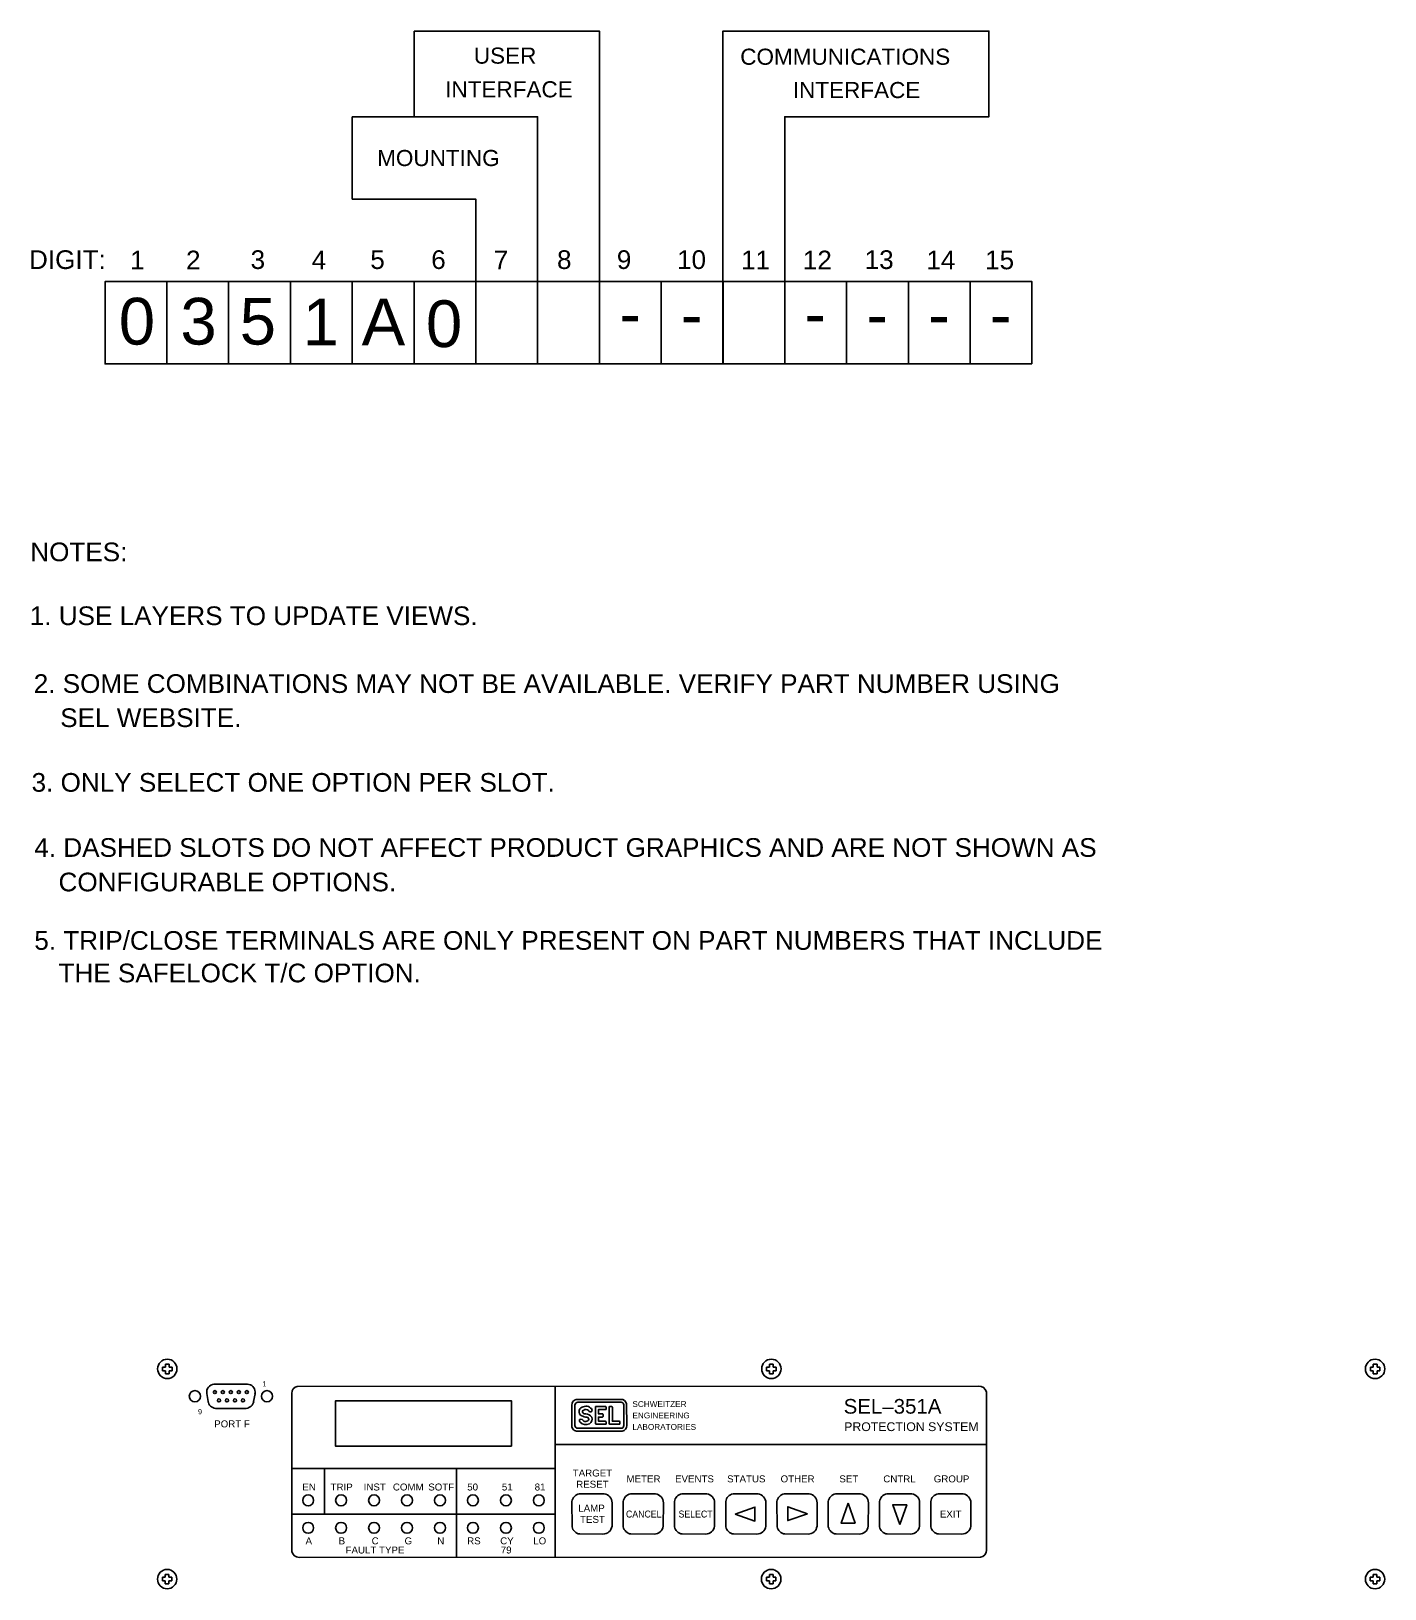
# Model space of a CAD drawing. Extents: x 0.8 to 46.6, y 0.6 to 33.7.
# Drawn here: x 0.81 to 19.29, y 12.42 to 33.68 of the extents above; entities that cross this region are included whole.
import ezdxf

# ---------------------------------------------------------------- set-up
doc = ezdxf.new("R2010")
doc.units = 0
doc.header["$MEASUREMENT"] = 0
doc.layers.add('17_DWG', color=7, linetype='CONTINUOUS')
doc.styles.add('Arial', font='Arial')
doc.styles.add('SEL Standard', font='arial.ttf')

msp = doc.modelspace()

# ---------------------------------------------------------------- texts
at = {"layer": '17_DWG'}
for s, height, style, p in [('USER', 0.22, 'SEL Standard', (6.852, 33.241)), ('COMMUNICATIONS', 0.22, 'SEL Standard', (10.49, 33.226)), ('INTERFACE', 0.22, 'SEL Standard', (6.461, 32.781)), ('INTERFACE', 0.22, 'SEL Standard', (11.208, 32.771)), ('MOUNTING', 0.22, 'SEL Standard', (5.532, 31.843)), ('DIGIT:', 0.255, 'SEL Standard', (0.778, 30.438)), ('1', 0.255, 'SEL Standard', (2.159, 30.433)), ('2', 0.255, 'SEL Standard', (2.922, 30.433)), ('3', 0.255, 'SEL Standard', (3.804, 30.438)), ('4', 0.255, 'SEL Standard', (4.638, 30.433)), ('5', 0.255, 'SEL Standard', (5.438, 30.438)), ('6', 0.255, 'SEL Standard', (6.27, 30.438)), ('7', 0.255, 'SEL Standard', (7.124, 30.433)), ('8', 0.255, 'SEL Standard', (7.988, 30.438)), ('9', 0.255, 'SEL Standard', (8.805, 30.438)), ('10', 0.255, 'SEL Standard', (9.627, 30.438)), ('11', 0.255, 'SEL Standard', (10.501, 30.433)), ('12', 0.255, 'SEL Standard', (11.345, 30.433)), ('13', 0.255, 'SEL Standard', (12.189, 30.438)), ('14', 0.255, 'SEL Standard', (13.032, 30.433)), ('15', 0.255, 'SEL Standard', (13.834, 30.434)), ('0', 0.638, 'SEL Standard', (2.004, 29.406)), ('3', 0.638, 'SEL Standard', (2.845, 29.406)), ('5', 0.638, 'SEL Standard', (3.655, 29.406)), ('1', 0.638, 'SEL Standard', (4.514, 29.396)), ('A', 0.638, 'SEL Standard', (5.32, 29.396)), ('0', 0.638, 'SEL Standard', (6.198, 29.372)), ('-', 0.638, 'SEL Standard', (8.839, 29.512)), ('-', 0.638, 'SEL Standard', (9.68, 29.5)), ('-', 0.638, 'SEL Standard', (11.365, 29.512)), ('-', 0.638, 'SEL Standard', (12.212, 29.5)), ('-', 0.638, 'SEL Standard', (13.055, 29.5)), ('-', 0.638, 'SEL Standard', (13.899, 29.5)), ('NOTES:', 0.255, 'SEL Standard', (0.795, 26.448)), ('1. USE LAYERS TO UPDATE VIEWS.', 0.255, 'SEL Standard', (0.788, 25.576)), ('2. SOME COMBINATIONS MAY NOT BE AVAILABLE. VERIFY PART NUMBER USING', 0.255, 'SEL Standard', (0.842, 24.65)), ('SEL WEBSITE.', 0.255, 'SEL Standard', (1.204, 24.184)), ('3. ONLY SELECT ONE OPTION PER SLOT.', 0.255, 'SEL Standard', (0.813, 23.301)), ('4. DASHED SLOTS DO NOT AFFECT PRODUCT GRAPHICS AND ARE NOT SHOWN AS', 0.255, 'SEL Standard', (0.85, 22.412)), ('CONFIGURABLE OPTIONS.', 0.255, 'SEL Standard', (1.181, 21.941)), ('5. TRIP/CLOSE TERMINALS ARE ONLY PRESENT ON PART NUMBERS THAT INCLUDE', 0.255, 'SEL Standard', (0.85, 21.143)), ('THE SAFELOCK T/C OPTION.', 0.255, 'SEL Standard', (1.181, 20.699)), ('1', 0.07, 'Arial', (3.965, 15.182)), ('SCHWEITZER', 0.08, 'Arial', (9.018, 14.901)), ('SEL–351A', 0.2, 'Arial', (11.902, 14.81)), ('9', 0.07, 'Arial', (3.086, 14.802)), ('PORT F', 0.095, 'Arial', (3.307, 14.623)), ('ENGINEERING', 0.08, 'Arial', (9.018, 14.745)), ('PROTECTION SYSTEM', 0.12, 'Arial', (11.91, 14.572)), ('LABORATORIES', 0.08, 'Arial', (9.018, 14.589)), ('TARGET', 0.095, 'Arial', (8.203, 13.952)), ('EN', 0.095, 'Arial', (4.51, 13.761)), ('TRIP', 0.095, 'Arial', (4.896, 13.761)), ('INST', 0.095, 'Arial', (5.348, 13.761)), ('COMM', 0.095, 'Arial', (5.747, 13.761)), ('SOTF', 0.095, 'Arial', (6.23, 13.761)), ('50', 0.095, 'Arial', (6.762, 13.761)), ('51', 0.095, 'Arial', (7.235, 13.761)), ('81', 0.095, 'Arial', (7.683, 13.761)), ('RESET', 0.095, 'Arial', (8.25, 13.799)), ('METER', 0.095, 'Arial', (8.937, 13.872)), ('EVENTS', 0.095, 'Arial', (9.6, 13.872)), ('STATUS', 0.095, 'Arial', (10.311, 13.872)), ('OTHER', 0.095, 'Arial', (11.041, 13.872)), ('SET', 0.095, 'Arial', (11.844, 13.872)), ('CNTRL', 0.095, 'Arial', (12.444, 13.872)), ('GROUP', 0.095, 'Arial', (13.133, 13.872)), ('LAMP', 0.095, 'Arial', (8.279, 13.472)), ('TEST', 0.095, 'Arial', (8.303, 13.319)), ('EXIT', 0.095, 'Arial', (13.216, 13.392)), ('A', 0.095, 'Arial', (4.554, 13.026)), ('B', 0.095, 'Arial', (5.006, 13.026)), ('FAULT TYPE', 0.095, 'Arial', (5.101, 12.901)), ('C', 0.095, 'Arial', (5.457, 13.026)), ('G', 0.095, 'Arial', (5.906, 13.026)), ('N', 0.095, 'Arial', (6.353, 13.026)), ('RS', 0.095, 'Arial', (6.761, 13.026)), ('CY', 0.095, 'Arial', (7.212, 13.026)), ('79', 0.095, 'Arial', (7.22, 12.901)), ('LO', 0.095, 'Arial', (7.664, 13.026))]:
    msp.add_text(s, height=height, dxfattribs=dict(at, style=style)).set_placement(p)
at = {"layer": '17_DWG', "style": 'Arial', "width": 0.9}
for s, p in [('CANCEL', (8.93, 13.392)), ('SELECT', (9.648, 13.392))]:
    msp.add_text(s, height=0.095, dxfattribs=at).set_placement(p)

# ---------------------------------------------------------------- linework, layer by layer
at = {"layer": '17_DWG'}
for p, q in [((8.567, 33.685), (6.036, 33.685)), ((6.036, 33.685), (6.036, 32.517)), ((8.567, 30.267), (8.567, 33.685)), ((7.723, 32.517), (5.192, 32.517)), ((5.192, 32.517), (5.192, 31.392)), ((6.036, 32.517), (7.723, 32.517)), ((7.723, 30.267), (7.723, 32.517)), ((7.723, 32.517), (7.723, 30.267)), ((5.192, 31.392), (6.879, 31.392)), ((6.879, 31.392), (6.879, 30.267)), ((1.817, 29.142), (1.817, 30.267)), ((1.817, 30.267), (2.661, 30.267)), ((2.661, 30.267), (2.661, 29.142)), ((3.504, 30.267), (2.661, 30.267)), ((2.661, 30.267), (2.661, 29.142)), ((3.504, 29.142), (3.504, 30.267)), ((4.348, 30.267), (3.504, 30.267)), ((3.504, 30.267), (3.504, 29.142)), ((4.348, 29.142), (4.348, 30.267)), ((5.192, 30.267), (4.348, 30.267)), ((4.348, 30.267), (4.348, 29.142)), ((5.192, 29.142), (5.192, 30.267)), ((6.036, 30.267), (5.192, 30.267)), ((5.192, 30.267), (5.192, 29.142)), ((6.036, 29.142), (6.036, 30.267)), ((6.879, 30.267), (6.036, 30.267)), ((6.036, 30.267), (6.036, 29.142)), ((6.036, 30.267), (6.879, 30.267)), ((6.879, 29.142), (6.879, 30.267)), ((7.723, 30.267), (6.879, 30.267)), ((6.879, 30.267), (6.879, 29.142)), ((6.879, 30.267), (7.723, 30.267)), ((7.723, 29.142), (7.723, 30.267)), ((8.567, 30.267), (7.723, 30.267)), ((7.723, 30.267), (7.723, 29.142)), ((8.567, 29.142), (8.567, 30.267)), ((9.411, 30.267), (8.567, 30.267)), ((8.567, 30.267), (8.567, 29.142)), ((8.567, 30.267), (9.411, 30.267)), ((9.411, 29.142), (9.411, 30.267)), ((10.255, 30.267), (9.411, 30.267)), ((9.411, 30.267), (9.411, 29.142)), ((10.255, 29.142), (10.255, 30.267)), ((11.098, 30.267), (10.255, 30.267)), ((10.255, 30.267), (10.255, 29.142)), ((11.098, 29.142), (11.098, 30.267)), ((11.942, 30.267), (11.098, 30.267)), ((11.098, 30.267), (11.098, 29.142)), ((11.098, 30.267), (11.942, 30.267)), ((11.942, 29.142), (11.942, 30.267)), ((12.786, 30.267), (11.942, 30.267)), ((11.942, 30.267), (11.942, 29.142)), ((12.786, 29.142), (12.786, 30.267)), ((13.63, 30.267), (12.786, 30.267)), ((12.786, 30.267), (12.786, 29.142)), ((13.63, 29.142), (13.63, 30.267)), ((14.473, 30.267), (13.63, 30.267)), ((14.473, 29.142), (14.473, 30.267)), ((2.661, 29.142), (1.817, 29.142)), ((2.661, 29.142), (3.504, 29.142)), ((3.504, 29.142), (4.348, 29.142)), ((4.348, 29.142), (5.192, 29.142)), ((5.192, 29.142), (6.036, 29.142)), ((6.036, 29.142), (6.879, 29.142)), ((6.879, 29.142), (7.723, 29.142)), ((7.723, 29.142), (8.567, 29.142)), ((8.567, 29.142), (9.411, 29.142)), ((9.411, 29.142), (10.255, 29.142)), ((10.255, 29.142), (11.098, 29.142)), ((11.098, 29.142), (11.942, 29.142)), ((11.942, 29.142), (12.786, 29.142)), ((12.786, 29.142), (13.63, 29.142)), ((13.63, 29.142), (14.473, 29.142))]:
    msp.add_line(p, q, dxfattribs=at)
for points in [[(6.036, 33.685), (8.567, 33.685), (8.567, 30.267), (7.723, 30.267), (7.723, 32.517), (6.036, 32.517)], [(13.886, 33.685), (10.254, 33.685), (10.254, 30.267), (11.098, 30.267), (11.098, 32.517), (13.886, 32.517)], [(5.192, 32.517), (7.723, 32.517), (7.723, 30.267), (6.879, 30.267), (6.879, 31.392), (5.192, 31.392)], [(2.661, 29.142), (1.817, 29.142), (1.817, 30.267), (2.661, 30.267)], [(3.504, 29.142), (2.661, 29.142), (2.661, 30.267), (3.504, 30.267)], [(4.348, 29.142), (3.504, 29.142), (3.504, 30.267), (4.348, 30.267)], [(5.192, 29.142), (4.348, 29.142), (4.348, 30.267), (5.192, 30.267)], [(6.036, 29.142), (5.192, 29.142), (5.192, 30.267), (6.036, 30.267)], [(6.879, 29.142), (6.036, 29.142), (6.036, 30.267), (6.879, 30.267)], [(7.723, 29.142), (6.879, 29.142), (6.879, 30.267), (7.723, 30.267)], [(8.567, 29.142), (7.723, 29.142), (7.723, 30.267), (8.567, 30.267)], [(9.411, 29.142), (8.567, 29.142), (8.567, 30.267), (9.411, 30.267)], [(10.254, 29.142), (9.411, 29.142), (9.411, 30.267), (10.254, 30.267)], [(11.098, 29.142), (10.254, 29.142), (10.254, 30.267), (11.098, 30.267)], [(11.942, 29.142), (11.098, 29.142), (11.098, 30.267), (11.942, 30.267)], [(12.786, 29.142), (11.942, 29.142), (11.942, 30.267), (12.786, 30.267)], [(13.63, 29.142), (12.786, 29.142), (12.786, 30.267), (13.63, 30.267)], [(14.473, 29.142), (13.63, 29.142), (13.63, 30.267), (14.473, 30.267)], [(7.366, 14.365), (4.965, 14.365), (4.965, 14.987), (7.366, 14.987)], [(10.42, 13.439), (10.69, 13.534), (10.69, 13.344)], [(11.41, 13.444), (11.14, 13.349), (11.14, 13.539)], [(11.963, 13.586), (12.058, 13.316), (11.868, 13.316)], [(12.668, 13.296), (12.573, 13.566), (12.763, 13.566)]]:
    msp.add_lwpolyline(points, close=True, dxfattribs=at)
msp.add_lwpolyline([(10.254, 30.267), (10.254, 33.685), (13.886, 33.685), (13.886, 32.517), (11.098, 32.517), (11.098, 30.267)], dxfattribs=at)
at = {"layer": '17_DWG', "flags": 128}
for points in [[(2.601, 15.446), (2.641, 15.446)], [(2.601, 15.396), (2.601, 15.446)], [(2.601, 15.396), (2.641, 15.396)], [(2.641, 15.486), (2.641, 15.446)], [(2.641, 15.486), (2.691, 15.486)], [(2.641, 15.396), (2.641, 15.355)], [(2.641, 15.355), (2.691, 15.355)], [(2.691, 15.486), (2.691, 15.446)], [(2.691, 15.446), (2.731, 15.446)], [(2.691, 15.396), (2.691, 15.355)], [(2.691, 15.396), (2.731, 15.396)], [(2.731, 15.396), (2.731, 15.446)], [(10.85, 15.446), (10.89, 15.446)], [(10.85, 15.396), (10.85, 15.446)], [(10.85, 15.396), (10.89, 15.396)], [(10.89, 15.486), (10.89, 15.446)], [(10.89, 15.486), (10.94, 15.486)], [(10.89, 15.396), (10.89, 15.355)], [(10.89, 15.355), (10.94, 15.355)], [(10.94, 15.486), (10.94, 15.446)], [(10.94, 15.446), (10.98, 15.446)], [(10.94, 15.396), (10.94, 15.355)], [(10.94, 15.396), (10.98, 15.396)], [(10.98, 15.396), (10.98, 15.446)], [(19.095, 15.446), (19.135, 15.446)], [(19.095, 15.396), (19.095, 15.446)], [(19.095, 15.396), (19.135, 15.396)], [(19.135, 15.486), (19.135, 15.446)], [(19.135, 15.486), (19.186, 15.486)], [(19.135, 15.396), (19.135, 15.355)], [(19.135, 15.355), (19.186, 15.355)], [(19.186, 15.486), (19.186, 15.446)], [(19.186, 15.446), (19.225, 15.446)], [(19.186, 15.396), (19.186, 15.355)], [(19.186, 15.396), (19.225, 15.396)], [(19.225, 15.396), (19.225, 15.446)], [(7.965, 15.187), (7.965, 12.847)], [(7.965, 14.39), (13.853, 14.39)], [(4.365, 14.06), (7.965, 14.06)], [(4.815, 14.06), (4.815, 13.438)], [(6.615, 14.06), (6.615, 12.847)], [(4.365, 13.438), (7.965, 13.438)], [(2.599, 12.576), (2.639, 12.576)], [(2.599, 12.526), (2.599, 12.576)], [(2.639, 12.616), (2.639, 12.576)], [(2.639, 12.616), (2.689, 12.616)], [(2.689, 12.616), (2.689, 12.576)], [(2.689, 12.576), (2.729, 12.576)], [(2.729, 12.526), (2.729, 12.576)], [(10.848, 12.576), (10.888, 12.576)], [(10.848, 12.526), (10.848, 12.576)], [(10.888, 12.616), (10.888, 12.576)], [(10.888, 12.616), (10.938, 12.616)], [(10.938, 12.616), (10.938, 12.576)], [(10.938, 12.576), (10.978, 12.576)], [(10.978, 12.526), (10.978, 12.576)], [(19.093, 12.576), (19.134, 12.576)], [(19.093, 12.526), (19.093, 12.576)], [(19.134, 12.616), (19.134, 12.576)], [(19.134, 12.616), (19.184, 12.616)], [(19.184, 12.616), (19.184, 12.576)], [(19.184, 12.576), (19.224, 12.576)], [(19.224, 12.526), (19.224, 12.576)], [(2.599, 12.526), (2.639, 12.526)], [(2.639, 12.526), (2.639, 12.486)], [(2.639, 12.486), (2.689, 12.486)], [(2.689, 12.526), (2.689, 12.486)], [(2.689, 12.526), (2.729, 12.526)], [(10.848, 12.526), (10.888, 12.526)], [(10.888, 12.526), (10.888, 12.486)], [(10.888, 12.486), (10.938, 12.486)], [(10.938, 12.526), (10.938, 12.486)], [(10.938, 12.526), (10.978, 12.526)], [(19.093, 12.526), (19.134, 12.526)], [(19.134, 12.526), (19.134, 12.486)], [(19.134, 12.486), (19.184, 12.486)], [(19.184, 12.526), (19.184, 12.486)], [(19.184, 12.526), (19.224, 12.526)]]:
    msp.add_lwpolyline(points, dxfattribs=at)
at = {"layer": '17_DWG'}
for points in [[(3.205, 15.084), (3.225, 14.976, -0.467928), (3.225, 14.973), (3.225, 14.973, 0.494511), (3.227, 14.963, 0.36141), (3.344, 14.882), (3.725, 14.882, 0.362072), (3.842, 14.963, 0.495237), (3.845, 14.973), (3.844, 14.973, -0.467928), (3.845, 14.976), (3.864, 15.079, -0.5), (3.864, 15.084), (3.865, 15.083, 0.511261), (3.865, 15.086, 0.393757), (3.78, 15.21, 0.057481), (3.744, 15.213), (3.326, 15.213, 0.425412), (3.204, 15.109, 0.025267), (3.204, 15.098, 0.025429), (3.206, 15.086, -0.534862), (3.206, 15.083), (3.205, 15.084)], [(13.853, 12.947, -0.355956), (13.773, 12.849), (4.465, 12.847, -0.355718), (4.367, 12.927), (4.365, 15.087, -0.354785), (4.441, 15.183), (13.745, 15.185, 0.009611), (13.746, 15.185, -0.37623), (13.851, 15.107), (13.853, 12.947)], [(8.266, 15.005), (8.858, 15.005, -0.376147), (8.939, 14.942), (8.941, 14.649, -0.368864), (8.878, 14.571), (8.272, 14.569, -0.434209), (8.19, 14.646, 0), (8.19, 14.924, -0.360884), (8.251, 15.003)], [(8.272, 14.965, 0.434556), (8.232, 14.926), (8.232, 14.646, 0.391362), (8.268, 14.611, 0.020946), (8.278, 14.611), (8.861, 14.611, 0.442819), (8.901, 14.649), (8.901, 14.929, 0.378309), (8.865, 14.965, 0.022236), (8.855, 14.965), (8.294, 14.965)], [(8.332, 14.732, 0.229923), (8.296, 14.729, 0.213355), (8.293, 14.718, -0.001492), (8.293, 14.716, 0.128166), (8.301, 14.698, -0.021322), (8.303, 14.696, 0.371593), (8.43, 14.673, 0.384876), (8.463, 14.762, 0.260466), (8.38, 14.808, -0.400594), (8.334, 14.837, -0.124241), (8.337, 14.847, 0.000997), (8.338, 14.849, -0.289092), (8.403, 14.863, -0.155056), (8.421, 14.848, 0.383363), (8.46, 14.841, 0.042489), (8.461, 14.842, -0.002445), (8.463, 14.843, 0.412549), (8.447, 14.886, 0.047978), (8.435, 14.896, 0.000015), (8.433, 14.898, 0.355942), (8.302, 14.875, 0.385436), (8.309, 14.791, 0.08928), (8.376, 14.764, 0.915864), (8.377, 14.764, -0.943876), (8.376, 14.764, 0.018564), (8.379, 14.764, 0.006241), (8.383, 14.763, -0.405448), (8.424, 14.732, -0.353954), (8.382, 14.705, -0.297341), (8.337, 14.726, 0.082235), (8.333, 14.731)], [(8.512, 14.88), (8.512, 14.88), (8.512, 14.88), (8.512, 14.88), (8.512, 14.88), (8.512, 14.88), (8.512, 14.88), (8.512, 14.88), (8.512, 14.896, -0.472401), (8.525, 14.909), (8.648, 14.909, -0.433218), (8.66, 14.895), (8.66, 14.876, -0.394539), (8.65, 14.865, -0.030744), (8.648, 14.865), (8.555, 14.865, 0.414214), (8.554, 14.864), (8.554, 14.808, 0.414214), (8.555, 14.807), (8.609, 14.807, -0.426227), (8.618, 14.797, 0), (8.618, 14.777, -0.37208), (8.611, 14.764, -0.039497), (8.609, 14.764), (8.555, 14.764, 0.414214), (8.554, 14.763), (8.554, 14.708, 0.414214), (8.556, 14.708), (8.648, 14.708, -0.402569), (8.66, 14.697), (8.66, 14.676, -0.383578), (8.65, 14.665, -0.02551), (8.648, 14.665), (8.524, 14.665, -0.530298), (8.512, 14.68), (8.512, 14.872)], [(8.699, 14.675, 0.379231), (8.711, 14.665), (8.837, 14.665, 0.398846), (8.848, 14.675), (8.848, 14.696, 0.373662), (8.838, 14.708, 0.020119), (8.836, 14.708), (8.744, 14.708, -0.414214), (8.744, 14.715), (8.744, 14.892, 0.402454), (8.736, 14.909, 0.023762), (8.735, 14.909), (8.709, 14.909, 0.375586), (8.699, 14.895), (8.699, 14.676)], [(8.616, 13.166, 0.374387), (8.739, 13.273), (8.74, 13.592, 0.374592), (8.633, 13.715), (8.292, 13.714, 0.322335), (8.192, 13.61), (8.193, 13.267, 0.322162), (8.298, 13.167), (8.616, 13.166)], [(9.316, 13.166, 0.373854), (9.439, 13.273), (9.44, 13.592, 0.374174), (9.333, 13.715), (8.992, 13.714, 0.322335), (8.892, 13.61), (8.893, 13.267, 0.322162), (8.998, 13.167), (9.316, 13.166)], [(10.016, 13.166, 0.374022), (10.139, 13.273), (10.14, 13.592, 0.374428), (10.033, 13.715), (9.692, 13.714, 0.321924), (9.592, 13.61), (9.592, 13.267, 0.321689), (9.698, 13.167), (10.016, 13.166)], [(10.716, 13.166, 0.374022), (10.839, 13.273), (10.84, 13.592, 0.374963), (10.733, 13.715), (10.392, 13.714, 0.322809), (10.292, 13.61), (10.292, 13.267, 0.322162), (10.398, 13.167), (10.716, 13.166)], [(11.416, 13.166, 0.373854), (11.539, 13.273), (11.54, 13.592, 0.374709), (11.433, 13.715), (11.092, 13.714, 0.322809), (10.992, 13.61), (10.993, 13.267, 0.322162), (11.098, 13.167), (11.416, 13.166)], [(12.116, 13.166, 0.373854), (12.239, 13.273), (12.24, 13.592, 0.374709), (12.133, 13.715), (11.792, 13.714, 0.322809), (11.692, 13.61), (11.693, 13.267, 0.322162), (11.798, 13.167), (12.116, 13.166)], [(12.816, 13.166, 0.374387), (12.939, 13.273), (12.94, 13.592, 0.375128), (12.833, 13.715), (12.492, 13.714, 0.322809), (12.392, 13.61), (12.392, 13.267, 0.322162), (12.498, 13.167), (12.816, 13.166)], [(13.516, 13.166, 0.374387), (13.639, 13.273), (13.64, 13.592, 0.375128), (13.533, 13.715), (13.192, 13.714, 0.322809), (13.092, 13.61), (13.092, 13.267, 0.322162), (13.198, 13.167), (13.516, 13.166)]]:
    msp.add_lwpolyline(points, format="xyb", close=True, dxfattribs=at)
for centre, radius in [((2.666, 15.421), 0.132), ((10.915, 15.421), 0.132), ((19.16, 15.421), 0.133), ((3.043, 15.048), 0.076), ((3.316, 15.104), 0.0209), ((3.425, 15.104), 0.021), ((3.534, 15.104), 0.021), ((3.643, 15.104), 0.021), ((3.752, 15.104), 0.021), ((4.027, 15.048), 0.076), ((3.372, 14.991), 0.021), ((3.481, 14.991), 0.021), ((3.59, 14.991), 0.0209), ((3.699, 14.991), 0.0209), ((4.59, 13.626), 0.0749), ((5.04, 13.626), 0.0749), ((5.49, 13.626), 0.0749), ((5.94, 13.626), 0.0749), ((6.39, 13.626), 0.0749), ((6.84, 13.626), 0.0749), ((7.29, 13.626), 0.0749), ((7.74, 13.626), 0.0749), ((4.59, 13.251), 0.0749), ((5.04, 13.251), 0.0749), ((5.49, 13.251), 0.0749), ((5.94, 13.251), 0.0749), ((6.39, 13.251), 0.0749), ((6.84, 13.251), 0.0749), ((7.29, 13.251), 0.0749), ((7.74, 13.251), 0.0749), ((2.664, 12.551), 0.132), ((10.913, 12.551), 0.133), ((19.159, 12.551), 0.132)]:
    msp.add_circle(centre, radius, dxfattribs=at)

msp.set_redraw_order([(e.dxf.handle, doc.entitydb.next_handle()) for e in msp.query("TEXT MTEXT ATTDEF DIMENSION ARC_DIMENSION")])  # texts and dimensions are drawn at this point

doc.saveas('drawing.dxf')
